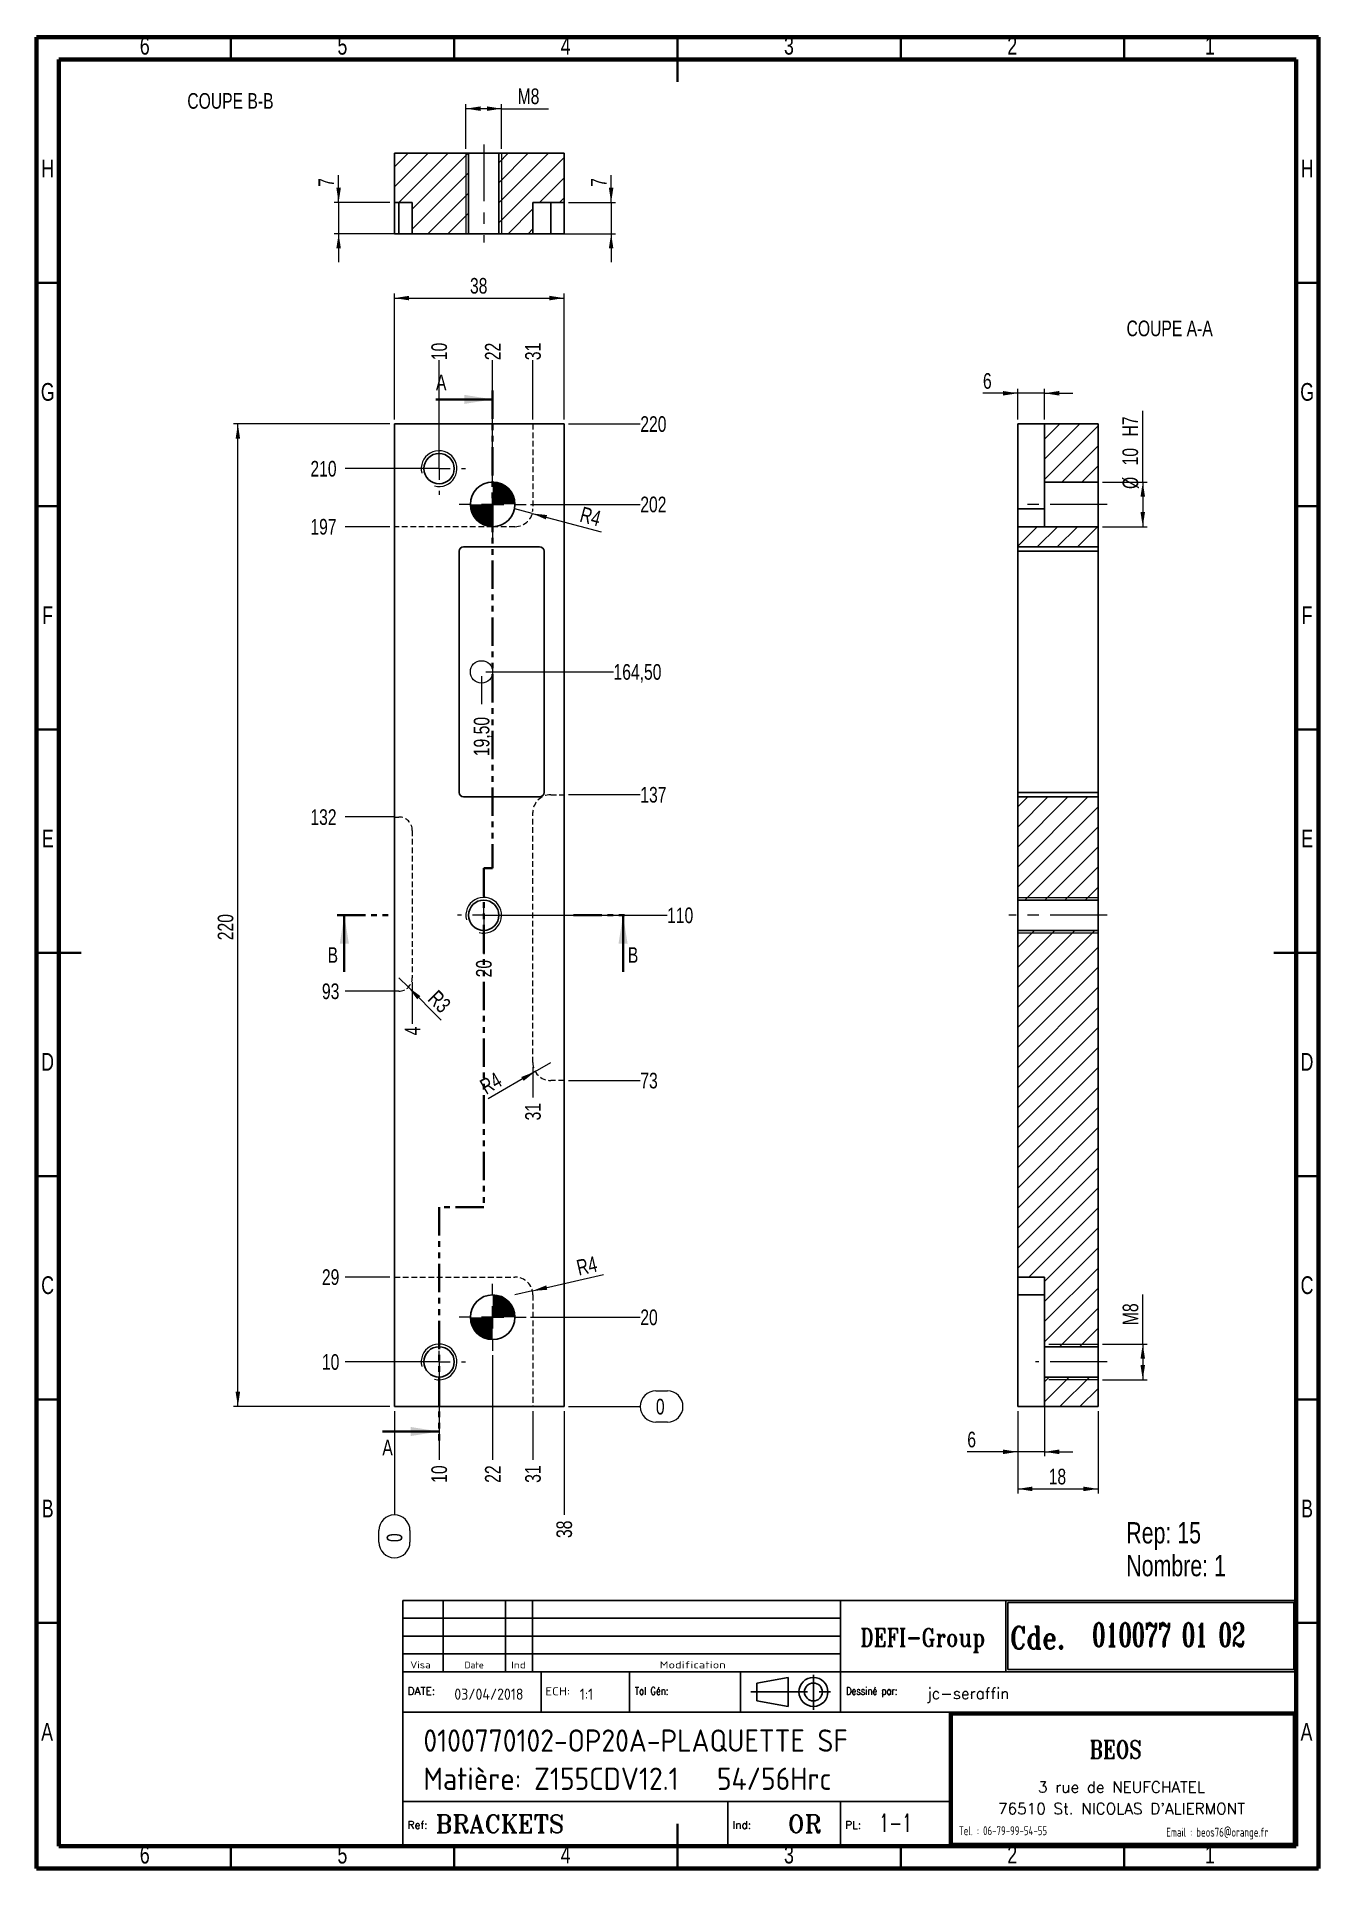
# Model space of a CAD drawing. Header units: millimetres. Extents: x 5 to 292, y 5 to 415.
import ezdxf

# ---------------------------------------------------------------- set-up
doc = ezdxf.new("R2010")
doc.units = ezdxf.units.MM
for name, pattern in [('CENTERX2', [20.32, 12.7, -2.54, 2.54, -2.54]), ('HIDDEN', [1.905, 1.27, -0.635]), ('PHANTOM', [12.7, 6.35, -1.27, 1.27, -1.27, 1.27, -1.27])]:
    doc.linetypes.add(name, pattern=pattern)
doc.layers.add('DIMENSIONS', color=176, linetype='Continuous')
doc.styles.add('SLDTEXTSTYLE0', font='TXT', dxfattribs={"width": 0.75})
doc.styles.add('SLDTEXTSTYLE1', font='ISOCP')
doc.styles.add('SLDTEXTSTYLE10', font='ISOCP', dxfattribs={"width": 1.147311})
doc.styles.add('SLDTEXTSTYLE11', font='ISOCP', dxfattribs={"width": 1.385904})
doc.styles.add('SLDTEXTSTYLE12', font='ISOCP', dxfattribs={"width": 1.246461})
doc.styles.add('SLDTEXTSTYLE13', font='ROMAND')
doc.styles.add('SLDTEXTSTYLE2', font='ROMANT', dxfattribs={"width": 0.8})
doc.styles.add('SLDTEXTSTYLE3', font='ISOCP', dxfattribs={"width": 0.8})
doc.styles.add('SLDTEXTSTYLE4', font='ROMANS', dxfattribs={"width": 0.8})
doc.styles.add('SLDTEXTSTYLE5', font='ROMANT')
doc.styles.add('SLDTEXTSTYLE6', font='ROMANS')
doc.styles.add('SLDTEXTSTYLE7', font='ROMANT', dxfattribs={"width": 0.65})
doc.styles.add('SLDTEXTSTYLE8', font='ISOCP', dxfattribs={"width": 1.446157})
doc.styles.add('SLDTEXTSTYLE9', font='ISOCP', dxfattribs={"width": 1.294402})
doc.dimstyles.new('SLDDIMSTYLE0', dxfattribs={"dimtxt": 3.5, "dimasz": 3.302, "dimexe": 0, "dimexo": 0.0625, "dimgap": 0.875, "dimtad": 0, "dimtih": 1, "dimtoh": 1, "dimdec": 0, "dimrnd": 1e-09, "dimdsep": 46, "dimtxsty": 'SLDTEXTSTYLE0', "dimblk1": 'NONE', "dimblk2": 'NONE', "dimsah": 1, "dimcen": 0.09, "dimadec": 0, "dimazin": 2, "dimtfac": 1, "dimtdec": 0, "dimtofl": 0, "dimtmove": 0, "dimatfit": 3, "dimldrblk": 'NONE', "dimfxl": 1, "dimfrac": 2, "dimtolj": 1, "dimtzin": 12, "dimarcsym": 0})
doc.dimstyles.new('SLDDIMSTYLE1', dxfattribs={"dimtxt": 3.5, "dimasz": 3.302, "dimexe": 0, "dimexo": 0.0625, "dimgap": 0.875, "dimtad": 0, "dimtih": 1, "dimtoh": 1, "dimrnd": 1e-09, "dimzin": 12, "dimdsep": 46, "dimtxsty": 'SLDTEXTSTYLE0', "dimblk1": 'NONE', "dimblk2": 'NONE', "dimsah": 1, "dimcen": 0.09, "dimadec": 0, "dimazin": 3, "dimtfac": 1, "dimtofl": 0, "dimtmove": 0, "dimatfit": 3, "dimldrblk": 'NONE', "dimfxl": 1, "dimfrac": 2, "dimtolj": 1, "dimtzin": 12, "dimarcsym": 0})
doc.dimstyles.new('SLDDIMSTYLE2', dxfattribs={"dimtxt": 3.5, "dimasz": 3.302, "dimexe": 0, "dimexo": 0.0625, "dimgap": 0.875, "dimtad": 1, "dimrnd": 1e-09, "dimzin": 12, "dimdsep": 46, "dimtxsty": 'SLDTEXTSTYLE0', "dimsah": 1, "dimcen": 0.09, "dimadec": 0, "dimazin": 3, "dimtfac": 1, "dimtofl": 0, "dimtmove": 0, "dimatfit": 3, "dimfxl": 1, "dimfrac": 2, "dimtolj": 1, "dimtzin": 12, "dimarcsym": 0})
doc.dimstyles.new('SLDDIMSTYLE3', dxfattribs={"dimtxt": 3.5, "dimasz": 3.302, "dimexe": 0, "dimexo": 0.0625, "dimgap": 0.875, "dimtad": 1, "dimrnd": 1e-09, "dimzin": 12, "dimdsep": 46, "dimtxsty": 'SLDTEXTSTYLE0', "dimsah": 1, "dimcen": 0, "dimadec": 0, "dimazin": 3, "dimtfac": 1, "dimtofl": 0, "dimtmove": 0, "dimatfit": 3, "dimfxl": 1, "dimfrac": 2, "dimtolj": 1, "dimtzin": 12, "dimarcsym": 0})
doc.dimstyles.new('SLDDIMSTYLE4', dxfattribs={"dimtxt": 3.5, "dimasz": 3.302, "dimexe": 0, "dimexo": 0.0625, "dimgap": 0.875, "dimtad": 1, "dimrnd": 1e-09, "dimzin": 12, "dimdsep": 46, "dimtxsty": 'SLDTEXTSTYLE0', "dimsah": 1, "dimcen": 0.09, "dimadec": 0, "dimazin": 3, "dimtfac": 1, "dimtmove": 0, "dimatfit": 0, "dimfxl": 1, "dimfrac": 2, "dimtolj": 1, "dimtzin": 12, "dimarcsym": 0})

msp = doc.modelspace()

# ---------------------------------------------------------------- texts
at = {"color": 7, "linetype": 'Continuous', "lineweight": 0, "attachment_point": 2, "style": 'SLDTEXTSTYLE0'}
for s, insert, char_height in [('6', (29.21, 415.06), 3.969), ('5', (73.46, 415.06), 3.969), ('4', (123.46, 415.06), 3.969), ('3', (173.46, 415.06), 3.969), ('2', (223.46, 415.06), 3.969), ('1', (267.71, 415.06), 3.969), ('COUPE B-B', (48.395, 402.48), 3.5), ('H', (7.49, 387.56), 3.969), ('H', (289.49, 387.56), 3.969), ('COUPE A-A', (258.705, 351.541), 3.5), ('G', (7.487, 337.56), 3.969), ('G', (289.487, 337.56), 3.969), ('F', (7.458, 287.56), 3.969), ('F', (289.458, 287.56), 3.969), ('E', (7.508, 237.56), 3.969), ('E', (289.508, 237.56), 3.969), ('D', (7.453, 187.56), 3.969), ('D', (289.453, 187.56), 3.969), ('C', (7.459, 137.56), 3.969), ('C', (289.459, 137.56), 3.969), ('B', (7.471, 87.56), 3.969), ('B', (289.471, 87.56), 3.969), ('A', (7.34, 37.56), 3.969), ('A', (289.34, 37.56), 3.969), ('6', (29.21, 10.06), 3.969), ('5', (73.46, 10.06), 3.969), ('4', (123.46, 10.06), 3.969), ('3', (173.46, 10.06), 3.969), ('2', (223.46, 10.06), 3.969), ('1', (267.71, 10.06), 3.969)]:
    msp.add_mtext(s, dxfattribs=dict(at, insert=insert, char_height=char_height))
at = {"color": 7, "linetype": 'Continuous', "char_height": 3.5, "attachment_point": 1, "style": 'SLDTEXTSTYLE0'}
for s, insert in [('A', (94.412, 339.454)), ('B', (70.15, 211.25)), ('B', (137.379, 211.25)), ('A', (82.412, 100.96))]:
    msp.add_mtext(s, dxfattribs=dict(at, insert=insert))
at = {"layer": 'DIMENSIONS'}
for s, insert, char_height, attachment_point, style in [('DEFI-Group', (203.42, 58.701), 4, 2, 'SLDTEXTSTYLE2'), ('Cde.', (223, 59.126), 5, 1, 'SLDTEXTSTYLE2'), ('010077 01 02', (241.377, 59.94), 5.29167, 1, 'SLDTEXTSTYLE7'), ('Visa', (88.655, 51.348), 1.5671, 1, 'SLDTEXTSTYLE12'), ('Date', (100.824, 51.283), 1.4924, 1, 'SLDTEXTSTYLE10'), ('Ind', (111.254, 51.283), 1.4924, 1, 'SLDTEXTSTYLE11'), ('Modification', (144.489, 51.348), 1.56705, 1, 'SLDTEXTSTYLE8'), ('DATE:', (88.034, 45.598), 1.7277, 1, 'SLDTEXTSTYLE6'), ('03/04/2018', (98.533, 45.253), 2.5, 1, 'SLDTEXTSTYLE1'), ('ECH:', (118.911, 45.56), 1.8141, 1, 'SLDTEXTSTYLE9'), ('1:1', (126.62, 45.24), 2.5, 1, 'SLDTEXTSTYLE1'), ('Tol Gén:', (138.952, 45.598), 1.7277, 1, 'SLDTEXTSTYLE4'), ('Dessiné par:', (186.221, 45.598), 1.72768, 1, 'SLDTEXTSTYLE4'), ('jc-seraffin', (204.355, 45.42), 2.5, 1, 'SLDTEXTSTYLE5'), ('0100770102-OP20A-PLAQUETTE SF', (91.603, 36.107), 5, 1, 'SLDTEXTSTYLE1'), ('BEOS', (246.571, 33.595), 4, 2, 'SLDTEXTSTYLE2'), ('Matière: Z155CDV12.1   54/56Hrc', (91.603, 27.564), 5, 1, 'SLDTEXTSTYLE1'), ('3 rue de NEUFCHATEL', (247.909, 24.448), 2.5, 2, 'SLDTEXTSTYLE13'), ('BRACKETS', (94.337, 16.951), 4, 1, 'SLDTEXTSTYLE5'), ('OR', (173.194, 16.951), 4, 1, 'SLDTEXTSTYLE5'), ('1-1', (193.651, 17.173), 4, 1, 'SLDTEXTSTYLE7'), ("76510 St. NICOLAS D'ALIERMONT", (247.903, 19.623), 2.5, 2, 'SLDTEXTSTYLE13'), ('Ref:', (88.034, 15.598), 1.7277, 1, 'SLDTEXTSTYLE6'), ('Ind:', (160.826, 15.598), 1.7277, 1, 'SLDTEXTSTYLE6'), ('PL:', (186.034, 15.598), 1.7277, 1, 'SLDTEXTSTYLE6'), ('Tel. : 06-79-99-54-55', (221.36, 14.429), 2, 2, 'SLDTEXTSTYLE3'), ('Email : beos76@orange.fr', (269.372, 14.097), 2, 2, 'SLDTEXTSTYLE3')]:
    msp.add_mtext(s, dxfattribs=dict(at, insert=insert, char_height=char_height, attachment_point=attachment_point, style=style))

# ---------------------------------------------------------------- blocks, each defined once
blk = doc.blocks.new('SW_NOTE_0')
at = {"color": 0, "linetype": 'Continuous', "lineweight": 0, "char_height": 4.763, "attachment_point": 1, "style": 'SLDTEXTSTYLE0'}
for s, insert in [('Rep: 15', (0, 6.14)), ('Nombre: 1', (0, -1.21))]:
    blk.add_mtext(s, dxfattribs=dict(at, insert=insert))
blk = doc.blocks.new('_D')
at = {"color": 7, "linetype": 'Continuous', "lineweight": 18}
for p, q in [((143.66, 111.89), (146.24, 111.89)), ((124.11, 108.4), (140.17, 108.4)), ((146.24, 104.91), (143.66, 104.91))]:
    blk.add_line(p, q, dxfattribs=at)
for centre, start, end in [((143.66, 108.4), 90, 270), ((146.24, 108.4), 270, 90)]:
    blk.add_arc(centre, 3.49, start, end, dxfattribs=at)
at = {"color": 7, "linetype": 'Continuous', "lineweight": 18, "insert": (143.66, 110.13), "char_height": 3.5, "attachment_point": 1, "style": 'SLDTEXTSTYLE0'}
blk.add_mtext('0', dxfattribs=at)
blk = doc.blocks.new('_None')
blk = doc.blocks.new('_D_1')
at = {"color": 7, "linetype": 'Continuous', "lineweight": 18}
blk.add_line((94.11, 118.4), (74.06, 118.4), dxfattribs=at)
at = {"color": 7, "linetype": 'Continuous', "lineweight": 18, "insert": (68.88, 120.13), "char_height": 3.5, "attachment_point": 1, "style": 'SLDTEXTSTYLE0'}
blk.add_mtext('10', dxfattribs=at)
blk = doc.blocks.new('_D_2')
at = {"color": 7, "linetype": 'Continuous', "lineweight": 18}
blk.add_line((115.61, 128.4), (140.17, 128.4), dxfattribs=at)
at = {"color": 7, "linetype": 'Continuous', "lineweight": 18, "insert": (140.17, 130.13), "char_height": 3.5, "attachment_point": 1, "style": 'SLDTEXTSTYLE0'}
blk.add_mtext('20', dxfattribs=at)
blk = doc.blocks.new('_D_3')
at = {"color": 7, "linetype": 'Continuous', "lineweight": 18}
blk.add_line((84.11, 137.4), (74.06, 137.4), dxfattribs=at)
at = {"color": 7, "linetype": 'Continuous', "lineweight": 18, "insert": (68.88, 139.13), "char_height": 3.5, "attachment_point": 1, "style": 'SLDTEXTSTYLE0'}
blk.add_mtext('29', dxfattribs=at)
blk = doc.blocks.new('_D_4')
at = {"color": 7, "linetype": 'Continuous', "lineweight": 18}
blk.add_line((124.11, 181.4), (140.17, 181.4), dxfattribs=at)
at = {"color": 7, "linetype": 'Continuous', "lineweight": 18, "insert": (140.17, 183.13), "char_height": 3.5, "attachment_point": 1, "style": 'SLDTEXTSTYLE0'}
blk.add_mtext('73', dxfattribs=at)
blk = doc.blocks.new('_D_5')
at = {"color": 7, "linetype": 'Continuous', "lineweight": 18}
blk.add_line((85.11, 201.4), (74.06, 201.4), dxfattribs=at)
at = {"color": 7, "linetype": 'Continuous', "lineweight": 18, "insert": (68.88, 203.13), "char_height": 3.5, "attachment_point": 1, "style": 'SLDTEXTSTYLE0'}
blk.add_mtext('93', dxfattribs=at)
blk = doc.blocks.new('_D_6')
at = {"color": 7, "linetype": 'Continuous', "lineweight": 18}
blk.add_line((106.11, 218.4), (146.17, 218.4), dxfattribs=at)
at = {"color": 7, "linetype": 'Continuous', "lineweight": 18, "insert": (146.17, 220.13), "char_height": 3.5, "attachment_point": 1, "style": 'SLDTEXTSTYLE0'}
blk.add_mtext('110', dxfattribs=at)
blk = doc.blocks.new('_D_7')
at = {"color": 7, "linetype": 'Continuous', "lineweight": 18}
blk.add_line((85.11, 240.4), (74.06, 240.4), dxfattribs=at)
at = {"color": 7, "linetype": 'Continuous', "lineweight": 18, "insert": (66.3, 242.13), "char_height": 3.5, "attachment_point": 1, "style": 'SLDTEXTSTYLE0'}
blk.add_mtext('132', dxfattribs=at)
blk = doc.blocks.new('_D_8')
at = {"color": 7, "linetype": 'Continuous', "lineweight": 18}
blk.add_line((124.11, 245.4), (140.17, 245.4), dxfattribs=at)
at = {"color": 7, "linetype": 'Continuous', "lineweight": 18, "insert": (140.17, 247.13), "char_height": 3.5, "attachment_point": 1, "style": 'SLDTEXTSTYLE0'}
blk.add_mtext('137', dxfattribs=at)
blk = doc.blocks.new('_D_9')
at = {"color": 7, "linetype": 'Continuous', "lineweight": 18}
blk.add_line((105.61, 272.9), (134.17, 272.9), dxfattribs=at)
at = {"color": 7, "linetype": 'Continuous', "lineweight": 18, "insert": (134.17, 274.63), "char_height": 3.5, "attachment_point": 1, "style": 'SLDTEXTSTYLE0'}
blk.add_mtext('164,50', dxfattribs=at)
blk = doc.blocks.new('_D_10')
at = {"color": 7, "linetype": 'Continuous', "lineweight": 18}
blk.add_line((84.11, 305.4), (74.06, 305.4), dxfattribs=at)
at = {"color": 7, "linetype": 'Continuous', "lineweight": 18, "insert": (66.3, 307.13), "char_height": 3.5, "attachment_point": 1, "style": 'SLDTEXTSTYLE0'}
blk.add_mtext('197', dxfattribs=at)
blk = doc.blocks.new('_D_11')
at = {"color": 7, "linetype": 'Continuous', "lineweight": 18}
blk.add_line((115.61, 310.4), (140.17, 310.4), dxfattribs=at)
at = {"color": 7, "linetype": 'Continuous', "lineweight": 18, "insert": (140.17, 312.13), "char_height": 3.5, "attachment_point": 1, "style": 'SLDTEXTSTYLE0'}
blk.add_mtext('202', dxfattribs=at)
blk = doc.blocks.new('_D_12')
at = {"color": 7, "linetype": 'Continuous', "lineweight": 18}
blk.add_line((94.11, 318.4), (74.06, 318.4), dxfattribs=at)
at = {"color": 7, "linetype": 'Continuous', "lineweight": 18, "insert": (66.3, 320.13), "char_height": 3.5, "attachment_point": 1, "style": 'SLDTEXTSTYLE0'}
blk.add_mtext('210', dxfattribs=at)
blk = doc.blocks.new('_D_13')
at = {"color": 7, "linetype": 'Continuous', "lineweight": 18}
blk.add_line((124.11, 328.4), (140.17, 328.4), dxfattribs=at)
at = {"color": 7, "linetype": 'Continuous', "lineweight": 18, "insert": (140.17, 330.13), "char_height": 3.5, "attachment_point": 1, "style": 'SLDTEXTSTYLE0'}
blk.add_mtext('220', dxfattribs=at)
blk = doc.blocks.new('_D_14')
at = {"color": 7, "linetype": 'Continuous', "lineweight": 18}
for p, q in [((85.11, 107.4), (85.11, 84.13)), ((81.62, 78.05), (81.62, 80.64)), ((88.6, 80.64), (88.6, 78.05))]:
    blk.add_line(p, q, dxfattribs=at)
for centre, start, end in [((85.11, 80.64), 0, 180), ((85.11, 78.05), 180, 0)]:
    blk.add_arc(centre, 3.49, start, end, dxfattribs=at)
at = {"color": 7, "linetype": 'Continuous', "lineweight": 18, "insert": (83.38, 78.05), "char_height": 3.5, "attachment_point": 1, "rotation": 90, "style": 'SLDTEXTSTYLE0'}
blk.add_mtext('0', dxfattribs=at)
blk = doc.blocks.new('_D_15')
at = {"color": 7, "linetype": 'Continuous', "lineweight": 18}
blk.add_line((89.11, 203.4), (89.11, 194.11), dxfattribs=at)
at = {"color": 7, "linetype": 'Continuous', "lineweight": 18, "insert": (87.38, 191.52), "char_height": 3.5, "attachment_point": 1, "rotation": 90, "style": 'SLDTEXTSTYLE0'}
blk.add_mtext('4', dxfattribs=at)
blk = doc.blocks.new('_D_16')
at = {"color": 7, "linetype": 'Continuous', "lineweight": 18}
blk.add_line((95.11, 117.4), (95.11, 96.49), dxfattribs=at)
at = {"color": 7, "linetype": 'Continuous', "lineweight": 18, "insert": (93.38, 91.32), "char_height": 3.5, "attachment_point": 1, "rotation": 90, "style": 'SLDTEXTSTYLE0'}
blk.add_mtext('10', dxfattribs=at)
blk = doc.blocks.new('_D_17')
at = {"color": 7, "linetype": 'Continuous', "lineweight": 18}
blk.add_line((95.11, 319.4), (95.11, 342.68), dxfattribs=at)
at = {"color": 7, "linetype": 'Continuous', "lineweight": 18, "insert": (93.38, 342.68), "char_height": 3.5, "attachment_point": 1, "rotation": 90, "style": 'SLDTEXTSTYLE0'}
blk.add_mtext('10', dxfattribs=at)
blk = doc.blocks.new('_D_18')
at = {"color": 7, "linetype": 'Continuous', "lineweight": 18}
blk.add_line((104.61, 271.9), (104.61, 265.66), dxfattribs=at)
at = {"color": 7, "linetype": 'Continuous', "lineweight": 18, "insert": (102.88, 254.02), "char_height": 3.5, "attachment_point": 1, "rotation": 90, "style": 'SLDTEXTSTYLE0'}
blk.add_mtext('19,50', dxfattribs=at)
blk = doc.blocks.new('_D_19')
at = {"color": 7, "linetype": 'Continuous', "lineweight": 18}
blk.add_line((105.11, 217.4), (105.11, 209.67), dxfattribs=at)
at = {"color": 7, "linetype": 'Continuous', "lineweight": 18, "insert": (103.38, 204.5), "char_height": 3.5, "attachment_point": 1, "rotation": 90, "style": 'SLDTEXTSTYLE0'}
blk.add_mtext('20', dxfattribs=at)
blk = doc.blocks.new('_D_20')
at = {"color": 7, "linetype": 'Continuous', "lineweight": 18}
blk.add_line((107.11, 318.9), (107.11, 342.68), dxfattribs=at)
at = {"color": 7, "linetype": 'Continuous', "lineweight": 18, "insert": (105.38, 342.68), "char_height": 3.5, "attachment_point": 1, "rotation": 90, "style": 'SLDTEXTSTYLE0'}
blk.add_mtext('22', dxfattribs=at)
blk = doc.blocks.new('_D_21')
at = {"color": 7, "linetype": 'Continuous', "lineweight": 18}
blk.add_line((107.11, 119.9), (107.11, 96.49), dxfattribs=at)
at = {"color": 7, "linetype": 'Continuous', "lineweight": 18, "insert": (105.38, 91.32), "char_height": 3.5, "attachment_point": 1, "rotation": 90, "style": 'SLDTEXTSTYLE0'}
blk.add_mtext('22', dxfattribs=at)
blk = doc.blocks.new('_D_22')
at = {"color": 7, "linetype": 'Continuous', "lineweight": 18}
blk.add_line((116.11, 329.4), (116.11, 342.68), dxfattribs=at)
at = {"color": 7, "linetype": 'Continuous', "lineweight": 18, "insert": (114.38, 342.68), "char_height": 3.5, "attachment_point": 1, "rotation": 90, "style": 'SLDTEXTSTYLE0'}
blk.add_mtext('31', dxfattribs=at)
blk = doc.blocks.new('_D_23')
at = {"color": 7, "linetype": 'Continuous', "lineweight": 18}
blk.add_line((116.11, 184.4), (116.11, 177.63), dxfattribs=at)
at = {"color": 7, "linetype": 'Continuous', "lineweight": 18, "insert": (114.38, 172.46), "char_height": 3.5, "attachment_point": 1, "rotation": 90, "style": 'SLDTEXTSTYLE0'}
blk.add_mtext('31', dxfattribs=at)
blk = doc.blocks.new('_D_24')
at = {"color": 7, "linetype": 'Continuous', "lineweight": 18}
blk.add_line((116.11, 107.4), (116.11, 96.49), dxfattribs=at)
at = {"color": 7, "linetype": 'Continuous', "lineweight": 18, "insert": (114.38, 91.32), "char_height": 3.5, "attachment_point": 1, "rotation": 90, "style": 'SLDTEXTSTYLE0'}
blk.add_mtext('31', dxfattribs=at)
blk = doc.blocks.new('_D_25')
at = {"color": 7, "linetype": 'Continuous', "lineweight": 18}
blk.add_line((123.11, 107.4), (123.11, 84.13), dxfattribs=at)
at = {"color": 7, "linetype": 'Continuous', "lineweight": 18, "insert": (121.38, 78.96), "char_height": 3.5, "attachment_point": 1, "rotation": 90, "style": 'SLDTEXTSTYLE0'}
blk.add_mtext('38', dxfattribs=at)
blk = doc.blocks.new('_D_26')
at = {"color": 7, "linetype": 'Continuous', "lineweight": 18}
for p, q in [((85.11, 329.4), (85.11, 357.58)), ((123.11, 329.4), (123.11, 357.58)), ((85.11, 356.58), (123.11, 356.58))]:
    blk.add_line(p, q, dxfattribs=at)
for points in [[(85.11, 356.58), (88.41, 356.07), (88.41, 357.09)], [(123.11, 356.58), (119.81, 357.09), (119.81, 356.07)]]:
    blk.add_solid(points, dxfattribs=at)
at = {"color": 7, "linetype": 'Continuous', "lineweight": 18, "insert": (102.03, 361.09), "char_height": 3.5, "attachment_point": 1, "style": 'SLDTEXTSTYLE0'}
blk.add_mtext('38', dxfattribs=at)
blk = doc.blocks.new('_D_27')
at = {"color": 7, "linetype": 'Continuous', "lineweight": 18}
for p, q in [((84.11, 328.4), (49.06, 328.4)), ((50.06, 108.4), (50.06, 328.4)), ((84.11, 108.4), (49.06, 108.4))]:
    blk.add_line(p, q, dxfattribs=at)
for points in [[(50.06, 328.4), (49.55, 325.09), (50.56, 325.09)], [(50.06, 108.4), (50.56, 111.7), (49.55, 111.7)]]:
    blk.add_solid(points, dxfattribs=at)
at = {"color": 7, "linetype": 'Continuous', "lineweight": 18, "insert": (45.54, 212.81), "char_height": 3.5, "attachment_point": 1, "rotation": 90, "style": 'SLDTEXTSTYLE0'}
blk.add_mtext('220', dxfattribs=at)
blk = doc.blocks.new('_D_28')
at = {"color": 7, "linetype": 'Continuous', "lineweight": 18}
for q in [(120.11, 185.4), (106.12, 177.32)]:
    blk.add_line((116.65, 183.4), q, dxfattribs=at)
blk.add_solid([(116.65, 183.4), (113.53, 182.19), (114.04, 181.31)], dxfattribs=at)
at = {"color": 7, "linetype": 'Continuous', "lineweight": 18, "insert": (103.89, 181.18), "char_height": 3.5, "attachment_point": 1, "rotation": 30, "style": 'SLDTEXTSTYLE0'}
blk.add_mtext('R4', dxfattribs=at)
blk = doc.blocks.new('_D_29')
at = {"color": 7, "linetype": 'Continuous', "lineweight": 18}
for q in [(86.11, 204.4), (95.56, 194.94)]:
    blk.add_line((88.23, 202.28), q, dxfattribs=at)
blk.add_solid([(88.23, 202.28), (90.21, 199.58), (90.93, 200.3)], dxfattribs=at)
at = {"color": 7, "linetype": 'Continuous', "lineweight": 18, "insert": (94.86, 201.91), "char_height": 3.5, "attachment_point": 1, "rotation": 315, "style": 'SLDTEXTSTYLE0'}
blk.add_mtext('R3', dxfattribs=at)
blk = doc.blocks.new('_D_30')
at = {"color": 7, "linetype": 'Continuous', "lineweight": 18}
for q in [(112.11, 309.4), (131.38, 304.23)]:
    blk.add_line((115.98, 308.36), q, dxfattribs=at)
blk.add_solid([(115.98, 308.36), (119.03, 307.02), (119.3, 308)], dxfattribs=at)
at = {"color": 7, "linetype": 'Continuous', "lineweight": 18, "insert": (127.31, 309.96), "char_height": 3.5, "attachment_point": 1, "rotation": 345, "style": 'SLDTEXTSTYLE0'}
blk.add_mtext('R4', dxfattribs=at)
blk = doc.blocks.new('_D_31')
at = {"color": 7, "linetype": 'Continuous', "lineweight": 18}
for q in [(131.91, 137.96), (112.11, 133.4)]:
    blk.add_line((116.01, 134.29), q, dxfattribs=at)
blk.add_solid([(116.01, 134.29), (119.34, 134.54), (119.11, 135.53)], dxfattribs=at)
at = {"color": 7, "linetype": 'Continuous', "lineweight": 18, "insert": (125.62, 141.11), "char_height": 3.5, "attachment_point": 1, "rotation": 12.9732, "style": 'SLDTEXTSTYLE0'}
blk.add_mtext('R4', dxfattribs=at)
blk = doc.blocks.new('SW_CENTERMARKSYMBOL_0')
at = {"color": 0, "linetype": 'Continuous', "lineweight": 0}
for p, q in [((0, 5), (0, 5.9)), ((-5, 0), (-5.9, 0)), ((0, 0), (-2.5, 0)), ((0, 0), (0, 2.5)), ((0, 0), (0, -2.5)), ((0, 0), (2.5, 0)), ((5, 0), (5.9, 0)), ((0, -5), (0, -5.9))]:
    blk.add_line(p, q, dxfattribs=at)
blk = doc.blocks.new('SW_CENTERMARKSYMBOL_1')
at = {"color": 0, "linetype": 'Continuous', "lineweight": 0}
for p, q in [((0, 5), (0, 5.9)), ((-5, 0), (-5.9, 0)), ((0, 0), (-2.5, 0)), ((0, 0), (0, 2.5)), ((0, 0), (0, -2.5)), ((0, 0), (2.5, 0)), ((5, 0), (5.9, 0)), ((0, -5), (0, -5.9))]:
    blk.add_line(p, q, dxfattribs=at)
blk = doc.blocks.new('SW_CENTERMARKSYMBOL_2')
at = {"color": 0, "linetype": 'Continuous', "lineweight": 0}
for p, q in [((0, 5), (0, 5.9)), ((-5, 0), (-5.9, 0)), ((0, 0), (-2.5, 0)), ((0, 0), (0, 2.5)), ((0, 0), (0, -2.5)), ((0, 0), (2.5, 0)), ((5, 0), (5.9, 0)), ((0, -5), (0, -5.9))]:
    blk.add_line(p, q, dxfattribs=at)
blk = doc.blocks.new('SW_CENTERMARKSYMBOL_3')
at = {"color": 0, "linetype": 'Continuous', "lineweight": 0}
for p, q in [((0, 5), (0, 7.5)), ((-5, 0), (-7.5, 0)), ((0, 0), (-2.5, 0)), ((0, 0), (0, 2.5)), ((0, 0), (0, -2.5)), ((0, 0), (2.5, 0)), ((5, 0), (7.5, 0)), ((0, -5), (0, -7.5))]:
    blk.add_line(p, q, dxfattribs=at)
blk = doc.blocks.new('SW_CENTERMARKSYMBOL_4')
at = {"color": 0, "linetype": 'Continuous', "lineweight": 0}
for p, q in [((0, 5), (0, 7.5)), ((-5, 0), (-7.5, 0)), ((0, 0), (-2.5, 0)), ((0, 0), (0, 2.5)), ((0, 0), (0, -2.5)), ((0, 0), (2.5, 0)), ((5, 0), (7.5, 0)), ((0, -5), (0, -7.5))]:
    blk.add_line(p, q, dxfattribs=at)
blk = doc.blocks.new('SW_DOWELSYMBOL_0')
at = {"linetype": 'Continuous', "lineweight": 0}
h = blk.add_hatch(color=0, dxfattribs=at)
edge = h.paths.add_edge_path(flags=0)
edge.add_arc((0, 0), 5, 0, 90)
edge.add_line((0, 5), (0, 0))
edge.add_line((0, 0), (5, 0))
h = blk.add_hatch(color=0, dxfattribs=at)
edge = h.paths.add_edge_path(flags=0)
edge.add_arc((0, 0), 5, 180, 270)
edge.add_line((0, -5), (0, 0))
edge.add_line((0, 0), (-5, 0))
at = {"color": 0, "linetype": 'Continuous', "lineweight": 0}
blk.add_circle((0, 0), 5, dxfattribs=at)
blk = doc.blocks.new('SW_DOWELSYMBOL_1')
at = {"linetype": 'Continuous', "lineweight": 0}
h = blk.add_hatch(color=0, dxfattribs=at)
edge = h.paths.add_edge_path(flags=0)
edge.add_arc((0, 0), 5, 0, 90)
edge.add_line((0, 5), (0, 0))
edge.add_line((0, 0), (5, 0))
h = blk.add_hatch(color=0, dxfattribs=at)
edge = h.paths.add_edge_path(flags=0)
edge.add_arc((0, 0), 5, 180, 270)
edge.add_line((0, -5), (0, 0))
edge.add_line((0, 0), (-5, 0))
at = {"color": 0, "linetype": 'Continuous', "lineweight": 0}
blk.add_circle((0, 0), 5, dxfattribs=at)
blk = doc.blocks.new('_D_32')
at = {"color": 7, "linetype": 'Continuous', "lineweight": 18}
for p, q in [((252.68, 315.4), (252.68, 331.36)), ((243.68, 315.4), (253.68, 315.4)), ((252.68, 315.4), (252.68, 305.4)), ((243.68, 305.4), (253.68, 305.4))]:
    blk.add_line(p, q, dxfattribs=at)
for points in [[(252.68, 315.4), (252.17, 312.09), (253.19, 312.09)], [(252.68, 305.4), (253.19, 308.7), (252.17, 308.7)]]:
    blk.add_solid(points, dxfattribs=at)
at = {"color": 7, "linetype": 'Continuous', "lineweight": 18, "char_height": 3.5, "attachment_point": 1, "rotation": 90, "style": 'SLDTEXTSTYLE0'}
for s, insert in [('H7', (248.12, 325.6)), ('10', (248.12, 319.12)), ('%%c', (248.17, 313.84))]:
    blk.add_mtext(s, dxfattribs=dict(at, insert=insert))
blk = doc.blocks.new('_D_33')
at = {"color": 7, "linetype": 'Continuous', "lineweight": 18}
for p, q in [((224.68, 335.27), (216.9, 335.27)), ((224.68, 329.4), (224.68, 336.27)), ((230.68, 335.27), (224.68, 335.27)), ((230.68, 329.4), (230.68, 336.27)), ((230.68, 335.27), (237.03, 335.27))]:
    blk.add_line(p, q, dxfattribs=at)
for points in [[(224.68, 335.27), (221.38, 335.78), (221.38, 334.76)], [(230.68, 335.27), (233.98, 334.76), (233.98, 335.78)]]:
    blk.add_solid(points, dxfattribs=at)
at = {"color": 7, "linetype": 'Continuous', "lineweight": 18, "insert": (216.9, 339.78), "char_height": 3.5, "attachment_point": 1, "style": 'SLDTEXTSTYLE0'}
blk.add_mtext('6', dxfattribs=at)
blk = doc.blocks.new('_D_34')
at = {"color": 7, "linetype": 'Continuous', "lineweight": 18}
for p, q in [((252.68, 122.4), (252.68, 133.5)), ((243.68, 122.4), (253.68, 122.4)), ((252.68, 122.4), (252.68, 114.4)), ((243.68, 114.4), (253.68, 114.4))]:
    blk.add_line(p, q, dxfattribs=at)
for points in [[(252.68, 122.4), (252.17, 119.09), (253.19, 119.09)], [(252.68, 114.4), (253.19, 117.7), (252.17, 117.7)]]:
    blk.add_solid(points, dxfattribs=at)
at = {"color": 7, "linetype": 'Continuous', "lineweight": 18, "insert": (248.17, 126.63), "char_height": 3.5, "attachment_point": 1, "rotation": 90, "style": 'SLDTEXTSTYLE0'}
blk.add_mtext('M8', dxfattribs=at)
blk = doc.blocks.new('_D_35')
at = {"color": 7, "linetype": 'Continuous', "lineweight": 18}
for p, q in [((230.68, 120.8), (230.68, 97.26)), ((224.68, 107.4), (224.68, 97.26)), ((224.68, 98.26), (213.39, 98.26)), ((230.68, 98.26), (224.68, 98.26)), ((230.68, 98.26), (237.03, 98.26))]:
    blk.add_line(p, q, dxfattribs=at)
for points in [[(224.68, 98.26), (221.38, 98.77), (221.38, 97.75)], [(230.68, 98.26), (233.98, 97.75), (233.98, 98.77)]]:
    blk.add_solid(points, dxfattribs=at)
at = {"color": 7, "linetype": 'Continuous', "lineweight": 18, "insert": (213.39, 102.77), "char_height": 3.5, "attachment_point": 1, "style": 'SLDTEXTSTYLE0'}
blk.add_mtext('6', dxfattribs=at)
blk = doc.blocks.new('_D_36')
at = {"color": 7, "linetype": 'Continuous', "lineweight": 18}
for p, q in [((224.68, 107.4), (224.68, 88.96)), ((242.68, 107.4), (242.68, 88.96)), ((224.68, 89.96), (242.68, 89.96))]:
    blk.add_line(p, q, dxfattribs=at)
for points in [[(224.68, 89.96), (227.98, 89.45), (227.98, 90.47)], [(242.68, 89.96), (239.38, 90.47), (239.38, 89.45)]]:
    blk.add_solid(points, dxfattribs=at)
at = {"color": 7, "linetype": 'Continuous', "lineweight": 18, "insert": (231.62, 94.47), "char_height": 3.5, "attachment_point": 1, "style": 'SLDTEXTSTYLE0'}
blk.add_mtext('18', dxfattribs=at)
blk = doc.blocks.new('_D_37')
at = {"color": 7, "linetype": 'Continuous', "lineweight": 18}
for p, q in [((72.62, 377.99), (72.62, 384.09)), ((84.11, 377.99), (71.62, 377.99)), ((72.62, 377.99), (72.62, 370.99)), ((88.11, 370.99), (71.62, 370.99)), ((72.62, 370.99), (72.62, 364.64))]:
    blk.add_line(p, q, dxfattribs=at)
for points in [[(72.62, 377.99), (73.13, 381.3), (72.11, 381.3)], [(72.62, 370.99), (72.11, 367.69), (73.13, 367.69)]]:
    blk.add_solid(points, dxfattribs=at)
at = {"color": 7, "linetype": 'Continuous', "lineweight": 18, "insert": (68.11, 381.5), "char_height": 3.5, "attachment_point": 1, "rotation": 90, "style": 'SLDTEXTSTYLE0'}
blk.add_mtext('7', dxfattribs=at)
blk = doc.blocks.new('_D_38')
at = {"color": 7, "linetype": 'Continuous', "lineweight": 18}
for p, q in [((133.64, 377.99), (133.64, 384.09)), ((124.11, 377.99), (134.64, 377.99)), ((133.64, 377.99), (133.64, 370.99)), ((121.11, 370.99), (134.64, 370.99)), ((133.64, 370.99), (133.64, 364.64))]:
    blk.add_line(p, q, dxfattribs=at)
for points in [[(133.64, 377.99), (134.15, 381.3), (133.13, 381.3)], [(133.64, 370.99), (133.13, 367.69), (134.15, 367.69)]]:
    blk.add_solid(points, dxfattribs=at)
at = {"color": 7, "linetype": 'Continuous', "lineweight": 18, "insert": (129.13, 381.5), "char_height": 3.5, "attachment_point": 1, "rotation": 90, "style": 'SLDTEXTSTYLE0'}
blk.add_mtext('7', dxfattribs=at)
blk = doc.blocks.new('_D_39')
at = {"color": 7, "linetype": 'Continuous', "lineweight": 18}
for p, q in [((101.11, 389.99), (101.11, 399.99)), ((109.11, 398.99), (101.11, 398.99)), ((109.11, 389.99), (109.11, 399.99)), ((109.11, 398.99), (119.58, 398.99))]:
    blk.add_line(p, q, dxfattribs=at)
for points in [[(101.11, 398.99), (104.41, 398.49), (104.41, 399.5)], [(109.11, 398.99), (105.81, 399.5), (105.81, 398.49)]]:
    blk.add_solid(points, dxfattribs=at)
at = {"color": 7, "linetype": 'Continuous', "lineweight": 18, "insert": (112.7, 403.51), "char_height": 3.5, "attachment_point": 1, "style": 'SLDTEXTSTYLE0'}
blk.add_mtext('M8', dxfattribs=at)

# ---------------------------------------------------------------- dimensions: what is measured, and where the dimension line sits
at = {"color": 7, "linetype": 'Continuous', "lineweight": 18}
dim = msp.add_linear_dim(base=(101.112, 398.994), p1=(109.112, 388.994), p2=(101.112, 388.994), text='M8', dimstyle='SLDDIMSTYLE2', dxfattribs=at)
dim.commit()
dim.dimension.update_dxf_attribs({"geometry": '_D_39', "text_midpoint": (116.14, 398.994), "dimtype": 160})
for base, p1, p2, dimstyle, picture, middle in [((72.619, 370.994), (85.112, 377.994), (89.112, 370.994), 'SLDDIMSTYLE4', '_D_37', (72.619, 382.793)), ((133.641, 370.994), (123.112, 377.994), (120.112, 370.994), 'SLDDIMSTYLE4', '_D_38', (133.641, 382.793)), ((50.055, 328.397), (85.112, 108.397), (85.112, 328.397), 'SLDDIMSTYLE2', '_D_27', (50.055, 216.685))]:
    dim = msp.add_linear_dim(base=base, p1=p1, p2=p2, angle=90, dimstyle=dimstyle, dxfattribs=at)
    dim.commit()
    dim.dimension.update_dxf_attribs({"geometry": picture, "text_midpoint": middle, "dimtype": 160})
for base, p1, p2, dimstyle, picture, middle in [((123.112, 356.579), (85.112, 328.397), (123.112, 328.397), 'SLDDIMSTYLE2', '_D_26', (104.612, 356.579)), ((224.683, 335.27), (230.683, 328.397), (224.683, 328.397), 'SLDDIMSTYLE4', '_D_33', (218.189, 335.27)), ((224.683, 98.262), (230.683, 121.797), (224.683, 108.397), 'SLDDIMSTYLE4', '_D_35', (214.683, 98.262)), ((242.683, 89.959), (224.683, 108.397), (242.683, 108.397), 'SLDDIMSTYLE4', '_D_36', (234.211, 89.959))]:
    dim = msp.add_linear_dim(base=base, p1=p1, p2=p2, dimstyle=dimstyle, dxfattribs=at)
    dim.commit()
    dim.dimension.update_dxf_attribs({"geometry": picture, "text_midpoint": middle, "dimtype": 160})
for feature_location, offset, dtype, origin, dimstyle, picture, middle in [((95.112, 318.397), (0, 24.287), 1, (85.112, 108.397), 'SLDDIMSTYLE1', '_D_17', (95.112, 345.271)), ((107.112, 317.897), (0, 24.787), 1, (85.112, 108.397), 'SLDDIMSTYLE1', '_D_20', (107.112, 345.271)), ((116.112, 328.397), (0, 14.287), 1, (85.112, 108.397), 'SLDDIMSTYLE1', '_D_22', (116.112, 345.271)), ((123.112, 328.397), (17.057, 0), 0, (123.112, 108.397), 'SLDDIMSTYLE1', '_D_13', (144.048, 328.397)), ((95.112, 318.397), (-21.057, 0), 0, (123.112, 108.397), 'SLDDIMSTYLE1', '_D_12', (70.176, 318.397)), ((114.612, 310.397), (25.557, 0), 0, (123.112, 108.397), 'SLDDIMSTYLE1', '_D_11', (144.048, 310.397)), ((85.112, 305.397), (-11.057, 0), 0, (123.112, 108.397), 'SLDDIMSTYLE1', '_D_10', (70.176, 305.397)), ((104.612, 272.897), (0, -7.237), 1, (85.112, 108.397), 'SLDDIMSTYLE1', '_D_18', (104.612, 259.841)), ((104.612, 272.897), (29.557, 0), 0, (123.112, 108.397), 'SLDDIMSTYLE1', '_D_9', (141.281, 272.897)), ((123.112, 245.397), (17.057, 0), 0, (123.112, 108.397), 'SLDDIMSTYLE1', '_D_8', (144.048, 245.397)), ((86.112, 240.397), (-12.057, 0), 0, (123.112, 108.397), 'SLDDIMSTYLE1', '_D_7', (70.176, 240.397)), ((105.112, 218.397), (0, -8.725), 1, (85.112, 108.397), 'SLDDIMSTYLE1', '_D_19', (105.112, 207.086)), ((105.112, 218.397), (41.057, 0), 0, (123.112, 108.397), 'SLDDIMSTYLE1', '_D_6', (150.048, 218.397)), ((86.112, 201.397), (-12.057, 0), 0, (123.112, 108.397), 'SLDDIMSTYLE1', '_D_5', (71.469, 201.397)), ((89.112, 204.397), (0, -10.292), 1, (85.112, 108.397), 'SLDDIMSTYLE1', '_D_15', (89.112, 192.812)), ((116.112, 185.397), (0, -7.769), 1, (85.112, 108.397), 'SLDDIMSTYLE1', '_D_23', (116.112, 175.041)), ((123.112, 181.397), (17.057, 0), 0, (123.112, 108.397), 'SLDDIMSTYLE1', '_D_4', (142.755, 181.397)), ((85.112, 137.397), (-11.057, 0), 0, (123.112, 108.397), 'SLDDIMSTYLE1', '_D_3', (71.469, 137.397)), ((114.612, 128.397), (25.557, 0), 0, (123.112, 108.397), 'SLDDIMSTYLE1', '_D_2', (142.755, 128.397)), ((95.112, 118.397), (-21.057, 0), 0, (123.112, 108.397), 'SLDDIMSTYLE1', '_D_1', (71.469, 118.397)), ((107.112, 120.897), (0, -24.41), 1, (85.112, 108.397), 'SLDDIMSTYLE1', '_D_21', (107.112, 93.901)), ((95.112, 118.397), (0, -21.91), 1, (85.112, 108.397), 'SLDDIMSTYLE1', '_D_16', (95.112, 93.901)), ((123.112279071, 108.396940033), (17.056806162, 0), 0, (123.112279071, 108.396940033), 'SLDDIMSTYLE0', '_D', (144.951203136, 108.396940033)), ((85.112279071, 108.396940033), (0, -24.268262157), 1, (85.112279071, 108.396940033), 'SLDDIMSTYLE0', '_D_14', (85.112279071, 79.346559973)), ((116.112, 108.397), (0, -11.91), 1, (85.112, 108.397), 'SLDDIMSTYLE1', '_D_24', (116.112, 93.901)), ((123.112, 108.397), (0, -24.268), 1, (85.112, 108.397), 'SLDDIMSTYLE1', '_D_25', (123.112, 81.543))]:
    dim = msp.add_ordinate_dim(feature_location=feature_location, offset=offset, dtype=dtype, origin=origin, dimstyle=dimstyle, dxfattribs=at)
    dim.commit()
    dim.dimension.update_dxf_attribs({"geometry": picture, "text_midpoint": middle})
for base, p1, p2, text, picture, middle in [((252.683, 305.397), (242.683, 315.397), (242.683, 305.397), '%%c<> H7', '_D_32', (252.683, 322.598)), ((252.683, 114.397), (242.683, 122.397), (242.683, 114.397), 'M8', '_D_34', (252.683, 130.067))]:
    dim = msp.add_linear_dim(base=base, p1=p1, p2=p2, angle=90, text=text, dimstyle='SLDDIMSTYLE2', dxfattribs=at)
    dim.commit()
    dim.dimension.update_dxf_attribs({"geometry": picture, "text_midpoint": middle, "dimtype": 160})
for center, mpoint, picture, middle in [((112.112, 309.397), (115.976, 308.362), '_D_30', (128.975, 304.879)), ((86.112, 204.397), (88.234, 202.276), '_D_29', (93.886, 196.624)), ((120.112, 185.397), (116.648, 183.397), '_D_28', (108.233, 178.538)), ((112.112, 133.397), (116.01, 134.295), '_D_31', (129.475, 137.397))]:
    dim = msp.add_radius_dim(center=center, mpoint=mpoint, dimstyle='SLDDIMSTYLE3', dxfattribs=at)
    dim.commit()
    dim.dimension.update_dxf_attribs({"geometry": picture, "text_midpoint": middle, "dimtype": 164})

# ---------------------------------------------------------------- hatches: boundary and pattern name
at = {"linetype": 'Continuous', "lineweight": 18}
h = msp.add_hatch(dxfattribs=at)
h.set_pattern_fill('ANSI31', style=0)
h.paths.add_polyline_path([(85.112, 377.994), (89.112, 377.994), (89.112, 370.994), (101.712, 370.994), (101.712, 388.994), (85.112, 388.994)], flags=0)
h = msp.add_hatch(dxfattribs=at)
h.set_pattern_fill('ANSI31', style=0)
h.paths.add_polyline_path([(108.512, 370.994), (116.112, 370.994), (116.112, 377.994), (123.112, 377.994), (123.112, 388.994), (108.512, 388.994)], flags=0)
h = msp.add_hatch(dxfattribs=at)
h.set_pattern_fill('ANSI31', style=0)
h.paths.add_polyline_path([(242.683, 315.397), (242.683, 328.397), (230.683, 328.397), (230.683, 315.397)], flags=0)
h = msp.add_hatch(dxfattribs=at)
h.set_pattern_fill('ANSI31', style=0)
h.paths.add_polyline_path([(242.683, 305.397), (230.683, 305.397), (224.683, 305.397), (224.683, 300.897), (242.683, 300.897)], flags=0)
h = msp.add_hatch(dxfattribs=at)
h.set_pattern_fill('ANSI31', style=0)
h.paths.add_polyline_path([(224.683, 244.896), (224.683, 221.797), (242.683, 221.797), (242.683, 244.896)], flags=0)
h = msp.add_hatch(dxfattribs=at)
h.set_pattern_fill('ANSI31', style=0)
h.paths.add_polyline_path([(224.683, 214.997), (224.683, 137.397), (230.683, 137.397), (230.683, 121.797), (242.683, 121.797), (242.683, 214.997)], flags=0)
h = msp.add_hatch(dxfattribs=at)
h.set_pattern_fill('ANSI31', style=0)
h.paths.add_polyline_path([(230.683, 114.997), (230.683, 108.397), (242.683, 108.397), (242.683, 114.997)], flags=0)

# ---------------------------------------------------------------- linework, layer by layer
at = {"color": 7, "linetype": 'Continuous', "lineweight": 70}
for p, q in [((5, 5), (5, 415)), ((5, 415), (292, 415)), ((292, 415), (292, 5)), ((10, 10), (10, 410)), ((10, 410), (287, 410)), ((287, 410), (287, 10)), ((287, 10), (10, 10)), ((292, 5), (5, 5))]:
    msp.add_line(p, q, dxfattribs=at)
at = {"color": 7, "linetype": 'Continuous', "lineweight": 35}
for p, q in [((48.5, 410), (48.5, 415)), ((98.5, 410), (98.5, 415)), ((148.5, 415.001), (148.5, 404.999)), ((148.5, 410), (148.5, 415)), ((198.5, 410), (198.5, 415)), ((248.5, 410), (248.5, 415)), ((10, 360), (5, 360)), ((287, 360), (292, 360)), ((94.412, 333.901), (107.112, 333.901)), ((10, 310), (5, 310)), ((287, 310), (292, 310)), ((10, 260), (5, 260)), ((287, 260), (292, 260)), ((73.895, 205.697), (73.895, 218.397)), ((136.309, 205.697), (136.309, 218.397)), ((4.999, 210), (15.001, 210)), ((10, 210), (5, 210)), ((292.001, 210), (281.999, 210)), ((287, 210), (292, 210)), ((10, 160), (5, 160)), ((287, 160), (292, 160)), ((10, 110), (5, 110)), ((287, 110), (292, 110)), ((82.412, 102.809), (95.112, 102.809)), ((10, 60), (5, 60)), ((287, 60), (292, 60)), ((148.5, 4.999), (148.5, 15.001)), ((48.5, 10), (48.5, 5)), ((98.5, 10), (98.5, 5)), ((148.5, 10), (148.5, 5)), ((198.5, 10), (198.5, 5)), ((248.5, 10), (248.5, 5))]:
    msp.add_line(p, q, dxfattribs=at)
at = {"color": 7, "linetype": 'CENTERX2', "lineweight": 18}
for p, q in [((105.112, 390.994), (105.112, 368.994)), ((244.683, 310.397), (225.683, 310.397)), ((244.683, 218.397), (222.683, 218.397)), ((244.683, 118.397), (228.683, 118.397))]:
    msp.add_line(p, q, dxfattribs=at)
at = {"color": 7, "linetype": 'Continuous', "lineweight": 25}
for p, q in [((85.112, 388.994), (85.112, 377.994)), ((101.712, 388.994), (85.112, 388.994)), ((101.712, 370.994), (101.712, 388.994)), ((108.512, 388.994), (101.712, 388.994)), ((108.512, 388.994), (108.512, 370.994)), ((123.112, 388.994), (108.512, 388.994)), ((123.112, 377.994), (123.112, 388.994)), ((89.112, 377.994), (85.112, 377.994)), ((85.112, 377.994), (85.112, 370.994)), ((86.112, 377.994), (86.112, 370.994)), ((89.112, 377.994), (89.112, 370.994)), ((123.112, 377.994), (116.112, 377.994)), ((116.112, 370.994), (116.112, 377.994)), ((120.112, 377.994), (120.112, 370.994)), ((123.112, 377.994), (123.112, 370.994)), ((85.112, 370.994), (86.112, 370.994)), ((86.112, 370.994), (89.112, 370.994)), ((101.712, 370.994), (89.112, 370.994)), ((108.512, 370.994), (101.712, 370.994)), ((116.112, 370.994), (108.512, 370.994)), ((116.112, 370.994), (120.112, 370.994)), ((120.112, 370.994), (123.112, 370.994)), ((85.112, 108.397), (85.112, 328.397)), ((85.112, 328.397), (123.112, 328.397)), ((123.112, 328.397), (123.112, 108.397)), ((230.683, 328.397), (224.683, 328.397)), ((224.683, 328.397), (224.683, 309.397)), ((242.683, 328.397), (230.683, 328.397)), ((230.683, 328.397), (230.683, 315.397)), ((242.683, 315.397), (242.683, 328.397)), ((230.683, 315.397), (242.683, 315.397)), ((230.683, 305.397), (230.683, 315.397)), ((242.683, 305.397), (242.683, 315.397)), ((230.683, 309.397), (224.683, 309.397)), ((224.683, 309.397), (224.683, 305.397)), ((230.683, 305.397), (224.683, 305.397)), ((224.683, 300.897), (224.683, 305.397)), ((242.683, 305.397), (230.683, 305.397)), ((242.683, 300.897), (242.683, 305.397)), ((99.612, 299.897), (99.612, 245.896)), ((117.612, 300.897), (100.612, 300.897)), ((118.612, 245.896), (118.612, 299.897)), ((224.683, 300.897), (242.683, 300.897)), ((224.683, 299.897), (224.683, 300.897)), ((224.683, 299.897), (242.683, 299.897)), ((224.683, 245.896), (224.683, 299.897)), ((242.683, 299.897), (242.683, 300.897)), ((242.683, 245.896), (242.683, 299.897)), ((100.612, 244.896), (117.612, 244.896)), ((224.683, 245.896), (242.683, 245.896)), ((224.683, 244.896), (224.683, 245.896)), ((242.683, 244.896), (224.683, 244.896)), ((224.683, 221.797), (224.683, 244.896)), ((242.683, 244.896), (242.683, 245.896)), ((242.683, 221.797), (242.683, 244.896)), ((224.683, 221.797), (242.683, 221.797)), ((224.683, 214.997), (224.683, 221.797)), ((242.683, 214.997), (242.683, 221.797)), ((242.683, 214.997), (224.683, 214.997)), ((224.683, 137.397), (224.683, 214.997)), ((242.683, 121.797), (242.683, 214.997)), ((224.683, 137.397), (230.683, 137.397)), ((224.683, 137.397), (224.683, 133.397)), ((230.683, 121.797), (230.683, 137.397)), ((230.683, 133.397), (224.683, 133.397)), ((224.683, 133.397), (224.683, 108.397)), ((230.683, 121.797), (242.683, 121.797)), ((230.683, 121.797), (230.683, 114.997)), ((242.683, 114.997), (242.683, 121.797)), ((242.683, 114.997), (230.683, 114.997)), ((230.683, 108.397), (230.683, 114.997)), ((242.683, 108.397), (242.683, 114.997)), ((123.112, 108.397), (85.112, 108.397)), ((230.683, 108.397), (224.683, 108.397)), ((230.683, 108.397), (242.683, 108.397))]:
    msp.add_line(p, q, dxfattribs=at)
at = {"color": 7, "linetype": 'Continuous', "lineweight": 18}
for p, q in [((101.112, 388.994), (101.112, 370.994)), ((109.112, 388.994), (109.112, 370.994)), ((224.683, 222.397), (242.683, 222.397)), ((242.683, 214.397), (224.683, 214.397)), ((231.683, 122.397), (242.683, 122.397)), ((242.683, 114.397), (231.683, 114.397))]:
    msp.add_line(p, q, dxfattribs=at)
at = {"color": 7, "linetype": 'PHANTOM', "lineweight": 35}
for p, q in [((107.112, 335.901), (107.112, 228.917)), ((107.112, 228.917), (105.112, 228.917)), ((105.112, 228.917), (105.112, 153.026)), ((72.308, 218.397), (85.014, 218.397)), ((125.196, 218.397), (137.896, 218.397)), ((105.112, 153.026), (95.112, 153.026)), ((95.112, 153.026), (95.112, 100.809))]:
    msp.add_line(p, q, dxfattribs=at)
at = {"color": 7, "linetype": 'HIDDEN', "lineweight": 18}
for p, q in [((116.112, 328.397), (116.112, 309.397)), ((107.112, 305.397), (85.112, 305.397)), ((112.112, 305.397), (107.112, 305.397)), ((120.112, 245.397), (123.112, 245.397)), ((85.112, 240.397), (86.112, 240.397)), ((116.112, 185.397), (116.112, 241.397)), ((89.112, 237.397), (89.112, 204.397)), ((86.112, 201.397), (85.112, 201.397)), ((123.112, 181.397), (120.112, 181.397)), ((85.112, 137.397), (112.112, 137.397)), ((116.112, 133.397), (116.112, 108.397))]:
    msp.add_line(p, q, dxfattribs=at)
at = {"color": 7, "linetype": 'Continuous', "lineweight": 25}
for centre, radius in [((95.112, 318.397), 3.4), ((107.112, 310.397), 5), ((105.112, 218.397), 3.4), ((107.112, 128.397), 5), ((95.112, 118.397), 3.4)]:
    msp.add_circle(centre, radius, dxfattribs=at)
at = {"color": 7, "linetype": 'Continuous', "lineweight": 18}
msp.add_circle((104.612, 272.897), 2.5, dxfattribs=at)
for centre in [(95.112, 318.397), (105.112, 218.397), (95.112, 118.397)]:
    msp.add_arc(centre, 4, 255, 195, dxfattribs=at)
at = {"color": 7, "linetype": 'HIDDEN', "lineweight": 18}
for centre, radius, start, end in [((112.112, 309.397), 4, 270, 360), ((120.112, 241.397), 4, 90, 180), ((86.112, 237.397), 3, 0, 90), ((86.112, 204.397), 3, 270, 0), ((120.112, 185.397), 4, 180, 270), ((112.112, 133.397), 4, 0, 90)]:
    msp.add_arc(centre, radius, start, end, dxfattribs=at)
at = {"color": 7, "linetype": 'Continuous', "lineweight": 25}
for centre, start, end in [((100.612, 299.897), 90, 180), ((117.612, 299.897), 0, 90), ((100.612, 245.896), 180, 270), ((117.612, 245.896), 270, 0)]:
    msp.add_arc(centre, 1, start, end, dxfattribs=at)
at = {"color": 7, "linetype": 'Continuous', "lineweight": 35}
for points in [[(107.112, 333.901), (100.762, 334.917), (100.762, 332.885)], [(73.895, 218.397), (72.879, 212.047), (74.911, 212.047)], [(136.309, 218.397), (135.293, 212.047), (137.325, 212.047)], [(95.112, 102.809), (88.762, 103.825), (88.762, 101.793)]]:
    msp.add_solid(points, dxfattribs=at)
at = {"layer": 'DIMENSIONS', "color": 3}
for p, q in [((185, 65), (87, 65)), ((96, 49), (96, 65)), ((110, 49), (110, 65)), ((116, 49), (116, 65)), ((87, 61), (185, 61)), ((185, 57), (87, 57)), ((87, 53), (185, 53))]:
    msp.add_line(p, q, dxfattribs=at)
at = {"layer": 'DIMENSIONS', "color": 6}
for p, q in [((87, 65), (87, 10)), ((287, 10), (287, 65)), ((287, 40), (209.384, 40)), ((209.384, 40), (209.384, 10)), ((286.8, 39.8), (209.584, 39.8)), ((209.584, 39.8), (209.584, 10.2)), ((286.6, 39.6), (209.784, 39.6)), ((209.784, 39.6), (209.784, 10.4)), ((286.4, 39.4), (209.984, 39.4)), ((209.984, 39.4), (209.984, 10.6)), ((286.4, 10.6), (286.4, 39.4)), ((286.6, 10.4), (286.6, 39.6)), ((286.8, 10.2), (286.8, 39.8)), ((87, 10), (287, 10)), ((209.584, 10.2), (286.8, 10.2)), ((209.784, 10.4), (286.6, 10.4)), ((209.984, 10.6), (286.4, 10.6))]:
    msp.add_line(p, q, dxfattribs=at)
at = {"layer": 'DIMENSIONS', "color": 1}
for p, q in [((287, 65), (185, 65)), ((185, 49), (185, 65)), ((222, 49), (222, 65)), ((222.5, 49.5), (222.5, 64.5)), ((222.5, 64.5), (286.5, 64.5)), ((286.5, 64.5), (286.5, 49.5)), ((286.5, 49.5), (222.5, 49.5)), ((87, 49), (287, 49)), ((118, 49), (118, 40)), ((137.731, 49), (137.731, 40)), ((162.62, 49), (162.62, 40)), ((185, 49), (185, 40)), ((209.384, 40), (87, 40)), ((209.384, 20), (87, 20)), ((159.792, 20), (159.792, 10)), ((185, 20), (185, 10))]:
    msp.add_line(p, q, dxfattribs=at)
at = {"layer": 'DIMENSIONS'}
for p, q in [((222.5, 49.5), (222.5, 64.5)), ((222.5, 64.5), (286.5, 64.5)), ((286.5, 64.5), (286.5, 49.5)), ((286.5, 49.5), (222.5, 49.5))]:
    msp.add_line(p, q, dxfattribs=at)
at = {"layer": 'DIMENSIONS', "color": 7}
for p, q in [((173.244, 47.75), (166.244, 46.5)), ((166.244, 46.5), (166.244, 42.5)), ((173.244, 41.25), (173.244, 47.75)), ((166.244, 42.5), (173.244, 41.25))]:
    msp.add_line(p, q, dxfattribs=at)
at = {"layer": 'DIMENSIONS', "color": 3, "linetype": 'CENTERX2'}
for p, q in [((178.934, 48.348), (178.934, 40.513)), ((164.946, 44.5), (183.201, 44.5))]:
    msp.add_line(p, q, dxfattribs=at)
at = {"layer": 'DIMENSIONS', "color": 7}
for radius in [3.25, 2]:
    msp.add_circle((178.934, 44.5), radius, dxfattribs=at)

# ---------------------------------------------------------------- block references
at = {"color": 7, "linetype": 'Continuous', "lineweight": 0}
for name, p in [('SW_CENTERMARKSYMBOL_2', (95.112, 318.397)), ('SW_CENTERMARKSYMBOL_3', (107.112, 310.397)), ('SW_DOWELSYMBOL_0', (107.112, 310.397)), ('SW_CENTERMARKSYMBOL_0', (105.112, 218.397)), ('SW_CENTERMARKSYMBOL_4', (107.112, 128.397)), ('SW_DOWELSYMBOL_1', (107.112, 128.397)), ('SW_CENTERMARKSYMBOL_1', (95.112, 118.397)), ('SW_NOTE_0', (248.995, 76.376))]:
    msp.add_blockref(name, p, dxfattribs=at)

msp.set_redraw_order([(e.dxf.handle, doc.entitydb.next_handle()) for e in msp.query("TEXT MTEXT ATTDEF DIMENSION ARC_DIMENSION")])  # texts and dimensions are drawn at this point

doc.saveas('drawing.dxf')
